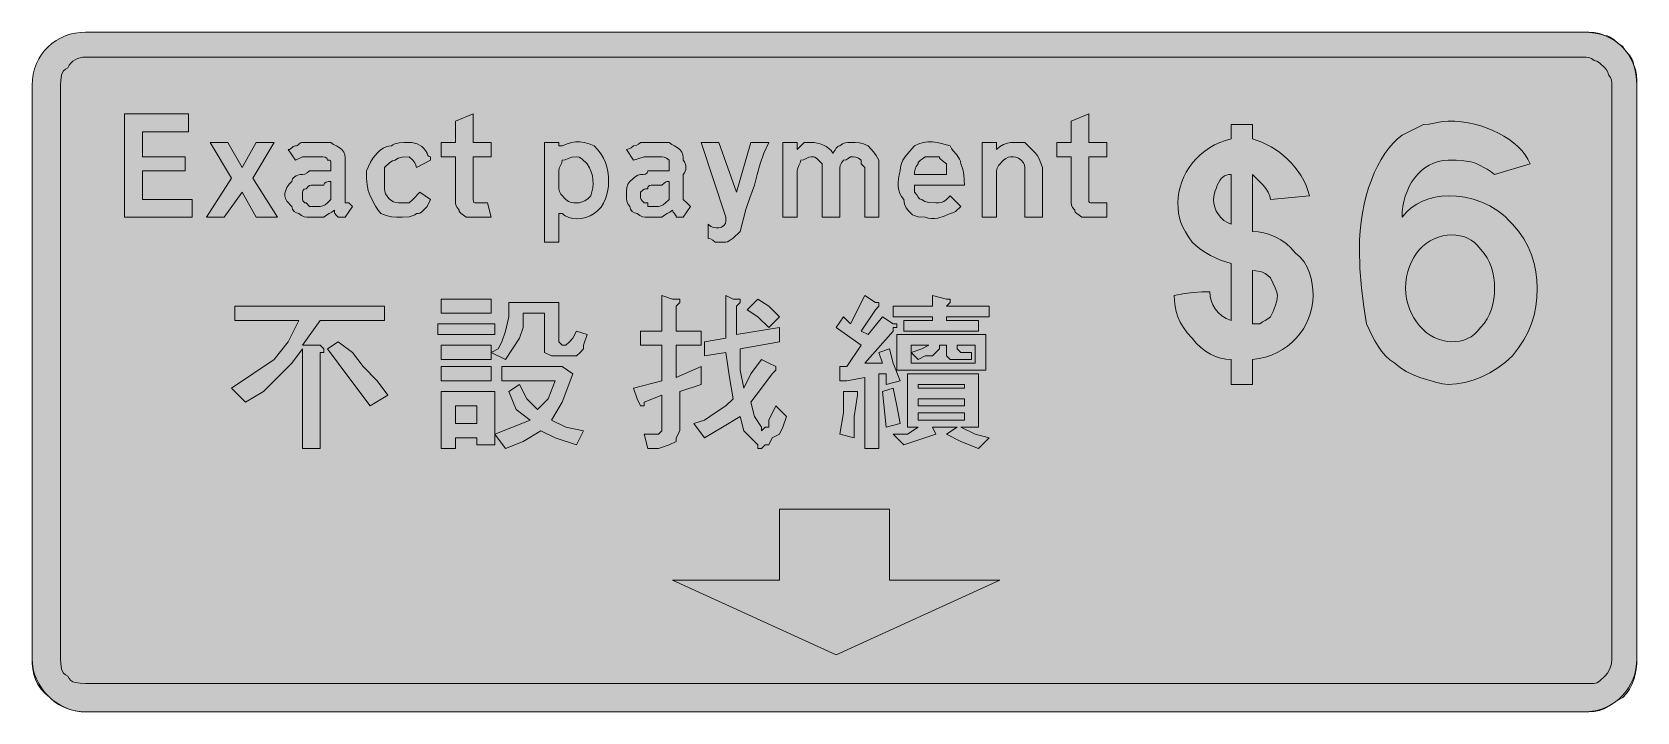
# Model space of a CAD drawing. Header units: metres. Extents: x 12 to 553, y 21 to 250.
import ezdxf

# ---------------------------------------------------------------- set-up
doc = ezdxf.new("R2010")
doc.units = ezdxf.units.M
for name, color, linetype, true_color in [('FILL_BLUE_0000FF', 7, 'Continuous', 0x0000ff), ('FILL_WHITE_FFFFFF', 7, 'Continuous', 0xffffff), ('STROKE_BLUE_0000FF', 7, 'Continuous', 0x0000ff), ('STROKE_WHITE_FFFFFF', 7, 'Continuous', 0xffffff)]:
    doc.layers.add(name, color=color, linetype=linetype, true_color=true_color)

msp = doc.modelspace()

# ---------------------------------------------------------------- hatches: boundary and pattern name
at = {"layer": 'FILL_BLUE_0000FF', "true_color": 0x0000ff}
h = msp.add_hatch(color=7, dxfattribs=at)
h.dxf.hatch_style = 1
h.paths.add_polyline_path([(535.47, 241.92), (536.37, 241.9), (537.27, 241.77), (538.17, 241.41), (539.07, 240.72), (539.97, 240.51), (540.87, 239.97), (542.67, 238.32), (543.27, 237.57), (543.68, 236.8), (543.87, 235.92), (544.56, 235.02), (544.92, 234.12), (545.05, 233.22), (545.07, 232.32), (545.07, 39.12), (544.86, 37.34), (544.32, 35.67), (543.55, 34.23), (542.67, 33.12), (540.87, 31.47), (539.97, 30.93), (539.07, 30.72), (535.47, 30.72), (30.27, 30.72), (28.49, 30.76), (26.82, 31.02), (26.06, 31.31), (25.38, 31.73), (24.77, 32.33), (24.27, 33.12), (23.48, 33.62), (22.88, 34.23), (22.46, 34.91), (22.17, 35.67), (21.91, 37.34), (21.87, 39.12), (21.87, 232.32), (21.91, 234.1), (22.17, 235.77), (22.46, 236.53), (22.88, 237.21), (23.48, 237.82), (24.27, 238.32), (24.77, 239.16), (25.38, 239.89), (26.06, 240.51), (26.82, 241.02), (27.63, 241.41), (28.49, 241.69), (29.37, 241.86), (30.27, 241.92), (535.47, 241.92)])
at = {"layer": 'FILL_WHITE_FFFFFF', "true_color": 0xffffff}
h = msp.add_hatch(color=7, dxfattribs=at)
h.dxf.hatch_style = 1
h.paths.add_polyline_path([(535.47, 250.32), (537.27, 250.3), (539.07, 250.17), (540.87, 249.81), (542.67, 249.12), (543.52, 249.01), (544.28, 248.73), (545.67, 247.77), (547.06, 246.59), (547.82, 246.02), (548.67, 245.52), (549.17, 244.67), (549.74, 243.91), (550.92, 242.52), (551.88, 241.13), (552.16, 240.37), (552.27, 239.52), (552.96, 237.72), (553.32, 235.92), (553.45, 234.12), (553.47, 232.32), (553.47, 39.12), (553.41, 37.32), (553.23, 35.54), (552.9, 33.78), (552.42, 32.07), (551.77, 30.41), (550.94, 28.83), (549.91, 27.32), (548.67, 25.92), (547.06, 25.02), (545.67, 24.12), (544.28, 23.22), (542.67, 22.32), (540.87, 21.63), (539.07, 21.27), (537.27, 21.14), (535.47, 21.12), (30.27, 21.12), (28.87, 21.18), (27.38, 21.36), (25.84, 21.69), (24.27, 22.17), (22.7, 22.82), (21.16, 23.65), (19.67, 24.68), (18.27, 25.92), (16.63, 27.32), (15.31, 28.83), (14.26, 30.41), (13.47, 32.07), (12.9, 33.78), (12.53, 35.54), (12.33, 37.32), (12.27, 39.12), (12.27, 232.32), (12.37, 234.3), (12.65, 236.19), (13.11, 237.99), (13.73, 239.69), (14.51, 241.28), (15.43, 242.76), (16.49, 244.13), (17.67, 245.37), (18.96, 246.49), (20.36, 247.47), (21.84, 248.32), (23.41, 249.03), (25.04, 249.58), (26.74, 249.99), (28.49, 250.24), (30.27, 250.32), (535.47, 250.32)])
h = msp.add_hatch(color=7, dxfattribs=at)
h.dxf.hatch_style = 1
h.paths.add_polyline_path([(43.47, 222.72), (65.07, 222.72), (65.07, 216.72), (49.47, 216.72), (49.47, 208.32), (63.87, 208.32), (63.87, 203.52), (49.47, 203.52), (49.47, 193.92), (66.27, 193.92), (66.27, 187.92), (43.47, 187.92), (43.47, 222.72)])
h = msp.add_hatch(color=7, dxfattribs=at)
h.dxf.hatch_style = 1
h.paths.add_polyline_path([(161.09, 193.23), (161.22, 192.87), (161.58, 192.74), (162.27, 192.72), (164.67, 192.72), (165.87, 192.72), (167.07, 187.92), (158.67, 187.92), (157.79, 188.63), (157.02, 189.12), (156.48, 189.61), (156.32, 189.92), (156.27, 190.32), (155.58, 191.2), (155.22, 191.97), (155.07, 192.72), (155.07, 208.32), (150.27, 208.32), (150.27, 213.12), (155.07, 213.12), (155.07, 220.32), (161.07, 222.72), (161.07, 213.12), (167.07, 213.12), (167.07, 208.32), (161.07, 208.32), (161.07, 193.92), (161.09, 193.23)])
h = msp.add_hatch(color=7, dxfattribs=at)
h.dxf.hatch_style = 1
h.paths.add_polyline_path([(368.69, 193.23), (368.82, 192.87), (369.18, 192.74), (369.87, 192.72), (372.27, 192.72), (374.67, 192.72), (374.67, 187.92), (366.27, 187.92), (365.39, 188.63), (364.62, 189.12), (364.08, 189.61), (363.92, 189.92), (363.87, 190.32), (363.18, 191.2), (362.82, 191.97), (362.67, 192.72), (362.67, 208.32), (357.87, 208.32), (357.87, 213.12), (362.67, 213.12), (362.67, 220.32), (368.67, 222.72), (368.67, 213.12), (374.67, 213.12), (374.67, 208.32), (368.67, 208.32), (368.67, 193.92), (368.69, 193.23)])
h = msp.add_hatch(color=7, dxfattribs=at)
h.dxf.hatch_style = 1
h.paths.add_polyline_path([(410.48, 158.42), (411.27, 157.02), (412.28, 155.74), (413.52, 154.62), (414.98, 153.73), (416.67, 153.12), (416.67, 172.32), (414.87, 172.83), (413.09, 173.44), (411.33, 174.18), (409.62, 175.02), (407.96, 175.98), (406.38, 177.04), (404.87, 178.23), (403.47, 179.52), (402.23, 181.27), (401.2, 182.93), (400.37, 184.54), (399.72, 186.12), (399.24, 187.7), (398.91, 189.31), (398.73, 190.97), (398.67, 192.72), (398.75, 194.52), (399, 196.31), (399.41, 198.07), (399.96, 199.81), (400.67, 201.5), (401.52, 203.14), (402.5, 204.72), (403.62, 206.22), (404.86, 207.64), (406.23, 208.96), (407.71, 210.18), (409.3, 211.28), (411, 212.26), (412.8, 213.1), (414.69, 213.79), (416.67, 214.32), (416.67, 219.12), (423.87, 219.12), (423.87, 214.32), (425.44, 213.81), (427.01, 213.2), (428.56, 212.48), (430.08, 211.66), (431.56, 210.74), (433, 209.72), (434.39, 208.61), (435.72, 207.42), (436.98, 206.14), (438.16, 204.78), (439.25, 203.34), (440.24, 201.83), (441.13, 200.25), (441.9, 198.6), (442.55, 196.89), (443.07, 195.12), (429.87, 193.92), (429.66, 195.01), (429.12, 196.32), (428.35, 197.63), (427.47, 198.72), (423.87, 202.32), (423.87, 183.12), (425.72, 183.01), (427.64, 182.67), (429.59, 182.11), (431.52, 181.32), (433.4, 180.31), (435.18, 179.07), (436.81, 177.61), (438.27, 175.92), (439.91, 174.46), (441.23, 172.83), (442.28, 171.05), (443.07, 169.17), (443.64, 167.24), (444.01, 165.29), (444.21, 163.37), (444.27, 161.52), (444.17, 159.51), (443.89, 157.54), (443.42, 155.62), (442.77, 153.76), (441.96, 151.97), (440.98, 150.26), (439.85, 148.64), (438.57, 147.12), (437.15, 145.72), (435.6, 144.43), (433.92, 143.29), (432.12, 142.28), (430.21, 141.43), (428.19, 140.75), (426.08, 140.24), (423.87, 139.92), (423.87, 131.52), (416.67, 131.52), (416.67, 139.92), (414.87, 140.03), (413.09, 140.37), (411.33, 140.93), (409.62, 141.72), (407.96, 142.73), (406.38, 143.97), (404.87, 145.43), (403.47, 147.12), (401.83, 148.92), (400.51, 150.72), (399.46, 152.52), (398.67, 154.32), (398.1, 156.12), (397.73, 157.92), (397.53, 159.72), (397.47, 161.52), (400.86, 162.21), (403.92, 162.57), (406.75, 162.7), (409.47, 162.72), (409.58, 161.32), (409.92, 159.87), (410.48, 158.42)])
h.paths.add_polyline_path([(415.08, 202.09), (414.41, 201.81), (413.82, 201.42), (413.28, 200.91), (412.79, 200.29), (411.87, 198.72), (411.68, 197.8), (411.27, 196.77), (410.86, 195.51), (410.67, 193.92), (410.78, 192.57), (411.1, 191.26), (411.62, 190), (412.32, 188.82), (413.19, 187.76), (414.21, 186.83), (415.38, 186.08), (416.67, 185.52), (416.67, 202.32), (415.82, 202.26), (415.08, 202.09)], flags=16)
h.paths.add_polyline_path([(426.27, 151.92), (427.17, 152.63), (428.07, 153.12), (428.97, 153.61), (429.87, 154.32), (430.75, 156.12), (431.52, 157.92), (432.06, 159.72), (432.27, 161.52), (432.06, 162.63), (431.52, 164.07), (429.87, 167.52), (428.97, 168.31), (428.09, 168.91), (427.23, 169.33), (426.42, 169.62), (424.98, 169.88), (423.87, 169.92), (423.87, 151.92), (426.27, 151.92)], flags=16)
h = msp.add_hatch(color=7, dxfattribs=at)
h.dxf.hatch_style = 1
h.paths.add_polyline_path([(485.52, 132.27), (480.27, 133.92), (477.78, 134.84), (475.62, 135.87), (473.69, 137.13), (471.87, 138.72), (470.18, 139.78), (468.68, 141.12), (467.36, 142.69), (466.17, 144.42), (465.1, 146.27), (464.11, 148.17), (462.27, 151.92), (461.39, 157.71), (460.62, 164.07), (460.08, 170.65), (459.87, 177.12), (459.94, 180.25), (460.14, 183.35), (460.48, 186.39), (460.94, 189.36), (461.52, 192.26), (462.21, 195.07), (463.01, 197.78), (463.92, 200.37), (464.92, 202.84), (466.02, 205.16), (467.21, 207.34), (468.48, 209.35), (469.82, 211.19), (471.24, 212.84), (472.72, 214.28), (474.27, 215.52), (481.47, 219.12), (483.46, 219.31), (485.67, 219.72), (487.88, 220.13), (489.87, 220.32), (492.12, 220.25), (494.35, 220.05), (496.56, 219.71), (498.74, 219.25), (500.86, 218.67), (502.93, 217.98), (504.92, 217.18), (506.82, 216.27), (508.62, 215.27), (510.32, 214.17), (511.89, 212.98), (513.33, 211.71), (514.61, 210.37), (515.74, 208.95), (516.7, 207.47), (517.47, 205.92), (505.47, 202.32), (504.36, 203.22), (502.92, 204.12), (499.47, 205.92), (498.52, 206.32), (497.46, 206.61), (495.12, 206.97), (492.55, 207.1), (489.87, 207.12), (488.11, 207.01), (486.44, 206.69), (484.87, 206.17), (483.38, 205.47), (482, 204.6), (480.72, 203.58), (479.54, 202.41), (478.47, 201.12), (477.51, 199.72), (476.67, 198.21), (475.95, 196.63), (475.36, 194.97), (474.89, 193.26), (474.55, 191.5), (474.34, 189.72), (474.27, 187.92), (475.73, 189.61), (477.38, 191.07), (479.21, 192.31), (481.17, 193.32), (483.25, 194.11), (485.41, 194.67), (487.62, 195.01), (489.87, 195.12), (492.62, 195), (495.44, 194.63), (498.29, 193.98), (501.12, 193.02), (503.9, 191.72), (506.58, 190.06), (507.87, 189.08), (509.11, 188), (510.32, 186.81), (511.47, 185.52), (513.55, 183.16), (515.31, 180.63), (516.76, 177.95), (517.92, 175.17), (518.79, 172.34), (519.4, 169.49), (519.76, 166.67), (519.87, 163.92), (519.76, 160.82), (519.4, 157.83), (518.79, 154.91), (517.92, 152.07), (516.76, 149.28), (515.31, 146.54), (513.55, 143.82), (511.47, 141.12), (509.11, 138.98), (506.58, 137.09), (503.9, 135.45), (501.12, 134.07), (498.29, 132.98), (495.44, 132.18), (492.62, 131.69), (489.87, 131.52), (487.86, 131.73), (485.52, 132.27)])
h.paths.add_polyline_path([(505.23, 167.5), (504.9, 169.26), (504.42, 170.97), (503.77, 172.63), (502.94, 174.21), (501.91, 175.72), (500.67, 177.12), (499.72, 178.36), (498.66, 179.39), (497.53, 180.22), (496.32, 180.87), (495.06, 181.35), (493.75, 181.68), (492.42, 181.86), (491.07, 181.92), (489.51, 181.84), (487.99, 181.59), (486.51, 181.18), (485.09, 180.63), (483.73, 179.92), (482.44, 179.07), (481.24, 178.09), (480.12, 176.97), (479.1, 175.73), (478.19, 174.36), (477.4, 172.88), (476.73, 171.29), (476.19, 169.59), (475.8, 167.79), (475.55, 165.9), (475.47, 163.92), (475.55, 162.14), (475.8, 160.39), (476.19, 158.69), (476.73, 157.06), (477.4, 155.49), (478.19, 154.01), (479.1, 152.61), (480.12, 151.32), (481.24, 150.14), (482.44, 149.08), (483.73, 148.16), (485.09, 147.38), (486.51, 146.76), (487.99, 146.3), (489.51, 146.02), (491.07, 145.92), (492.42, 145.98), (493.75, 146.16), (495.06, 146.49), (496.32, 146.97), (497.53, 147.62), (498.66, 148.45), (499.72, 149.48), (500.67, 150.72), (501.91, 152.12), (502.94, 153.63), (503.77, 155.21), (504.42, 156.87), (504.9, 158.58), (505.23, 160.34), (505.41, 162.12), (505.47, 163.92), (505.41, 165.72), (505.23, 167.5)], flags=16)
h = msp.add_hatch(color=7, dxfattribs=at)
h.dxf.hatch_style = 1
h.paths.add_polyline_path([(83.07, 196.32), (77.07, 187.92), (71.07, 187.92), (79.47, 201.12), (72.27, 213.12), (78.27, 213.12), (83.07, 204.72), (87.87, 213.12), (93.87, 213.12), (86.67, 201.12), (95.07, 187.92), (87.87, 187.92), (83.07, 196.32)])
h = msp.add_hatch(color=7, dxfattribs=at)
h.dxf.hatch_style = 1
h.paths.add_polyline_path([(99.38, 210.91), (99.87, 211.32), (100.36, 211.73), (100.67, 211.87), (101.07, 211.92), (101.47, 211.97), (101.78, 212.11), (102.27, 212.52), (102.76, 212.93), (103.07, 213.07), (103.47, 213.12), (107.07, 213.12), (113.07, 213.12), (113.97, 212.41), (114.87, 211.92), (115.77, 211.43), (116.67, 210.72), (117.36, 209.82), (117.72, 208.92), (117.85, 208.02), (117.87, 207.12), (117.87, 202.32), (117.87, 193.92), (117.87, 192.72), (119.07, 192.72), (120.27, 191.52), (117.87, 187.92), (116.67, 187.92), (115.47, 187.92), (114.78, 188.63), (114.42, 189.12), (114.29, 189.61), (114.27, 190.32), (113.37, 189.61), (112.47, 189.12), (111.57, 188.63), (110.67, 187.92), (105.87, 187.92), (104.97, 187.94), (104.07, 188.07), (103.17, 188.43), (102.27, 189.12), (101.39, 189.33), (100.62, 189.87), (100.08, 190.64), (99.87, 191.52), (98.22, 193.32), (97.68, 194.22), (97.47, 195.12), (97.52, 195.97), (97.68, 196.71), (98.22, 197.97), (98.99, 199), (99.87, 199.92), (99.93, 200.37), (100.1, 200.8), (100.38, 201.21), (100.77, 201.57), (101.28, 201.88), (101.9, 202.11), (102.63, 202.27), (103.47, 202.32), (104.22, 202.47), (104.99, 202.83), (105.87, 203.52), (109.47, 203.52), (113.07, 203.52), (113.07, 204.72), (113.07, 205.92), (113.05, 206.61), (112.92, 206.97), (112.56, 207.1), (111.87, 207.12), (111.82, 207.52), (111.66, 207.81), (111.12, 208.17), (110.35, 208.3), (109.47, 208.32), (107.07, 208.32), (103.47, 208.32), (101.07, 207.12), (98.67, 210.72), (99.07, 210.77), (99.38, 210.91)])
h.paths.add_polyline_path([(110.35, 191.71), (111.12, 192.12), (111.87, 192.72), (113.07, 193.92), (113.07, 195.12), (113.07, 199.92), (112.19, 199.9), (111.42, 199.77), (110.88, 199.41), (110.72, 199.12), (110.67, 198.72), (107.07, 198.72), (106.36, 198.7), (105.87, 198.57), (105.38, 198.21), (104.67, 197.52), (104.07, 197.37), (103.66, 197.01), (103.52, 196.72), (103.47, 196.32), (103.47, 195.12), (103.49, 194.24), (103.62, 193.47), (103.98, 192.93), (104.27, 192.77), (104.67, 192.72), (105.87, 191.52), (109.47, 191.52), (110.35, 191.71)], flags=16)
h = msp.add_hatch(color=7, dxfattribs=at)
h.dxf.hatch_style = 1
h.paths.add_polyline_path([(139.47, 192.72), (140.67, 193.92), (143.07, 196.32), (146.67, 193.92), (145.47, 191.52), (144.27, 190.32), (143.56, 189.63), (143.07, 189.27), (142.58, 189.14), (141.87, 189.12), (141.37, 188.72), (140.78, 188.43), (139.47, 188.07), (137.07, 187.92), (135.27, 187.94), (133.47, 188.07), (131.67, 188.43), (129.87, 189.12), (128.97, 190.23), (128.07, 191.67), (126.27, 195.12), (125.58, 196.94), (125.22, 198.87), (125.09, 201.03), (125.07, 203.52), (126.42, 206.52), (127.26, 207.91), (128.67, 209.52), (129.59, 210.4), (130.62, 211.17), (131.88, 211.71), (132.62, 211.87), (133.47, 211.92), (133.97, 212.32), (134.58, 212.61), (136.02, 212.97), (137.69, 213.1), (139.47, 213.12), (140.37, 213.06), (141.25, 212.89), (142.11, 212.61), (142.92, 212.22), (143.68, 211.71), (144.36, 211.09), (144.97, 210.36), (145.47, 209.52), (145.62, 208.92), (145.98, 208.51), (146.27, 208.37), (146.67, 208.32), (146.67, 207.12), (141.87, 204.72), (141.72, 205.47), (141.36, 206.24), (140.67, 207.12), (139.47, 208.32), (137.07, 208.17), (135.76, 207.81), (135.17, 207.52), (134.67, 207.12), (133.77, 206.91), (132.87, 206.37), (131.07, 204.72), (131.07, 197.52), (131.18, 196.62), (131.48, 195.76), (131.96, 194.95), (132.57, 194.22), (133.3, 193.61), (134.11, 193.13), (134.97, 192.83), (135.87, 192.72), (139.47, 192.72)])
h = msp.add_hatch(color=7, dxfattribs=at)
h.dxf.hatch_style = 1
h.paths.add_polyline_path([(194.28, 213.08), (195.57, 213.27), (196.98, 213.29), (198.5, 213.1), (200.13, 212.66), (201.87, 211.92), (203.11, 210.57), (204.14, 209.2), (204.97, 207.81), (205.62, 206.37), (206.1, 204.88), (206.43, 203.31), (206.61, 201.67), (206.67, 199.92), (206.61, 198.52), (206.43, 197.05), (206.1, 195.55), (205.62, 194.07), (204.97, 192.64), (204.14, 191.31), (203.11, 190.13), (201.87, 189.12), (200.47, 188.33), (199, 187.77), (197.5, 187.43), (196.02, 187.32), (194.59, 187.43), (193.26, 187.77), (192.08, 188.33), (191.07, 189.12), (189.87, 189.12), (189.87, 187.92), (189.87, 179.52), (185.07, 179.52), (185.07, 213.12), (189.87, 213.12), (189.87, 211.92), (191.07, 211.92), (193.1, 212.76), (194.28, 213.08)])
h.paths.add_polyline_path([(190.47, 205.32), (190.06, 204.42), (189.87, 203.52), (189.87, 202.32), (189.87, 198.72), (189.87, 197.52), (190.08, 196.62), (190.62, 195.72), (192.27, 193.92), (193.17, 193.23), (194.07, 192.87), (194.97, 192.74), (195.87, 192.72), (196.72, 192.77), (197.46, 192.93), (198.72, 193.47), (199.75, 194.24), (200.67, 195.12), (201.06, 196.47), (201.33, 197.82), (201.45, 199.17), (201.42, 200.52), (201.22, 201.87), (200.84, 203.22), (200.26, 204.57), (199.47, 205.92), (197.67, 207.57), (196.77, 208.11), (195.87, 208.32), (194.28, 208.13), (193.02, 207.72), (191.99, 207.31), (191.07, 207.12), (190.88, 206.22), (190.47, 205.32)], flags=16)
h = msp.add_hatch(color=7, dxfattribs=at)
h.dxf.hatch_style = 1
h.paths.add_polyline_path([(214.32, 211.32), (215.07, 211.92), (215.95, 212.11), (216.72, 212.52), (217.47, 213.12), (222.27, 213.12), (227.07, 213.12), (227.97, 212.41), (228.87, 211.92), (229.77, 211.43), (230.67, 210.72), (231.36, 209.82), (231.72, 208.92), (231.85, 208.02), (231.87, 207.12), (232.26, 206.62), (232.55, 206.03), (232.71, 205.39), (232.77, 204.72), (232.71, 204.05), (232.55, 203.41), (232.26, 202.82), (231.87, 202.32), (231.87, 193.92), (233.07, 192.72), (234.27, 191.52), (231.87, 187.92), (229.47, 187.92), (229.42, 188.32), (229.28, 188.63), (228.87, 189.12), (228.46, 189.61), (228.32, 189.92), (228.27, 190.32), (227.37, 189.61), (226.47, 189.12), (225.57, 188.63), (224.67, 187.92), (219.87, 187.92), (218.97, 187.94), (218.07, 188.07), (217.17, 188.43), (216.27, 189.12), (215.39, 189.33), (214.62, 189.87), (214.08, 190.64), (213.87, 191.52), (213.18, 192.42), (212.82, 193.32), (212.69, 194.22), (212.67, 195.12), (212.69, 196.71), (212.82, 197.97), (213.18, 199), (213.87, 199.92), (215.67, 201.57), (216.57, 202.11), (217.47, 202.32), (218.35, 202.34), (219.12, 202.47), (219.66, 202.83), (219.82, 203.12), (219.87, 203.52), (223.47, 203.52), (227.07, 203.52), (227.07, 204.72), (227.07, 205.92), (227.07, 207.12), (226.19, 207.81), (225.42, 208.17), (224.67, 208.32), (221.07, 208.32), (218.67, 208.32), (215.07, 207.12), (212.67, 210.72), (213.55, 210.91), (214.32, 211.32)])
h.paths.add_polyline_path([(224.35, 191.71), (225.12, 192.12), (225.87, 192.72), (227.07, 193.92), (227.07, 195.12), (227.07, 199.92), (226.36, 199.9), (225.87, 199.77), (225.38, 199.41), (224.67, 198.72), (221.07, 198.72), (220.47, 198.57), (220.06, 198.21), (219.92, 197.92), (219.87, 197.52), (219.16, 197.5), (218.67, 197.37), (218.18, 197.01), (217.47, 196.32), (217.47, 195.12), (217.49, 194.41), (217.62, 193.92), (217.98, 193.43), (218.67, 192.72), (219.87, 192.72), (219.87, 191.52), (223.47, 191.52), (224.35, 191.71)], flags=16)
h = msp.add_hatch(color=7, dxfattribs=at)
h.dxf.hatch_style = 1
h.paths.add_polyline_path([(246.27, 187.92), (237.87, 213.12), (243.87, 213.12), (249.87, 196.32), (254.67, 213.12), (260.67, 213.12), (259.08, 209.52), (257.82, 205.92), (256.79, 202.32), (255.87, 198.72), (254.28, 194.43), (253.02, 190.47), (251.07, 183.12), (248.67, 180.87), (247.36, 179.91), (246.77, 179.63), (246.27, 179.52), (242.67, 179.52), (241.79, 180.21), (241.02, 180.57), (240.27, 180.72), (240.27, 185.52), (241.17, 184.83), (242.07, 184.47), (242.97, 184.34), (243.87, 184.32), (244.75, 184.53), (245.52, 185.07), (246.06, 185.84), (246.27, 186.72), (246.27, 187.92)])
h = msp.add_hatch(color=7, dxfattribs=at)
h.dxf.hatch_style = 1
h.paths.add_polyline_path([(270.27, 210.72), (272.67, 213.12), (275.07, 213.12), (276.02, 213.06), (277.04, 212.89), (278.09, 212.61), (279.12, 212.22), (280.1, 211.71), (280.98, 211.09), (281.71, 210.36), (282.27, 209.52), (282.98, 210.4), (283.47, 211.17), (283.96, 211.71), (284.27, 211.87), (284.67, 211.92), (285.57, 212.61), (286.47, 212.97), (287.37, 213.1), (288.27, 213.12), (289.88, 213.1), (291.27, 212.97), (292.66, 212.61), (294.27, 211.92), (296.07, 209.97), (296.97, 208.71), (297.87, 207.12), (297.87, 205.92), (297.87, 187.92), (293.07, 187.92), (293.07, 204.72), (291.87, 205.92), (291.87, 207.12), (290.97, 207.81), (290.07, 208.17), (289.17, 208.3), (288.27, 208.32), (287.52, 207.72), (286.75, 207.31), (285.87, 207.12), (285.18, 206.22), (284.82, 205.32), (284.69, 204.42), (284.67, 203.52), (284.67, 187.92), (278.67, 187.92), (278.67, 204.72), (278.67, 205.92), (277.47, 207.12), (276.76, 207.81), (276.27, 208.17), (275.78, 208.3), (275.07, 208.32), (274.17, 208.13), (273.27, 207.72), (272.37, 207.31), (271.47, 207.12), (271.28, 206.22), (270.87, 205.32), (270.46, 204.42), (270.27, 203.52), (270.27, 187.92), (265.47, 187.92), (265.47, 213.12), (270.27, 213.12), (270.27, 210.72)])
h = msp.add_hatch(color=7, dxfattribs=at)
h.dxf.hatch_style = 1
h.paths.add_polyline_path([(309.76, 188.43), (309.17, 188.72), (308.67, 189.12), (307.79, 190.04), (307.02, 191.07), (306.48, 192.33), (306.32, 193.07), (306.27, 193.92), (305.48, 194.87), (304.9, 195.93), (304.52, 197.06), (304.32, 198.27), (304.29, 199.53), (304.41, 200.84), (304.68, 202.17), (305.07, 203.52), (305.18, 204.82), (305.48, 206.01), (305.96, 207.13), (306.57, 208.17), (308.11, 210.1), (309.87, 211.92), (311.27, 212.66), (312.76, 213.1), (314.3, 213.29), (315.87, 213.27), (317.44, 213.08), (318.98, 212.76), (321.87, 211.92), (322.37, 211.07), (322.94, 210.31), (324.12, 208.92), (325.08, 207.53), (325.36, 206.77), (325.47, 205.92), (326.16, 204.12), (326.52, 202.32), (326.65, 200.52), (326.67, 198.72), (309.87, 198.72), (309.87, 196.32), (310.58, 195.44), (311.07, 194.67), (311.56, 194.13), (311.87, 193.97), (312.27, 193.92), (312.77, 193.52), (313.36, 193.23), (314.67, 192.87), (317.07, 192.72), (317.97, 192.74), (318.87, 192.87), (319.77, 193.23), (320.67, 193.92), (321.87, 195.12), (325.47, 191.52), (323.67, 189.87), (322.77, 189.33), (321.87, 189.12), (319.88, 188.26), (317.67, 187.62), (316.55, 187.46), (315.46, 187.43), (314.42, 187.58), (313.47, 187.92), (311.07, 188.07), (309.76, 188.43)])
h.paths.add_polyline_path([(320.67, 205.92), (319.79, 206.63), (319.02, 207.12), (318.48, 207.61), (318.32, 207.92), (318.27, 208.32), (313.47, 208.32), (312.59, 207.61), (311.82, 207.12), (311.28, 206.63), (311.12, 206.32), (311.07, 205.92), (310.38, 205.02), (310.02, 204.12), (309.89, 203.22), (309.87, 202.32), (320.67, 202.32), (320.67, 205.92)], flags=16)
h = msp.add_hatch(color=7, dxfattribs=at)
h.dxf.hatch_style = 1
h.paths.add_polyline_path([(341.39, 208.13), (340.62, 207.72), (339.87, 207.12), (338.22, 205.32), (337.68, 204.42), (337.47, 203.52), (337.47, 187.92), (332.67, 187.92), (332.67, 213.12), (337.47, 213.12), (337.47, 210.72), (338.56, 211.6), (339.87, 212.37), (341.18, 212.91), (342.27, 213.12), (347.07, 213.12), (350.67, 209.52), (351.38, 208.6), (351.87, 207.57), (353.07, 204.72), (353.07, 187.92), (347.07, 187.92), (347.07, 204.72), (346.92, 205.47), (346.56, 206.24), (345.87, 207.12), (344.97, 207.81), (344.07, 208.17), (343.17, 208.3), (342.27, 208.32), (341.39, 208.13)])
h = msp.add_hatch(color=7, dxfattribs=at)
h.dxf.hatch_style = 1
h.paths.add_polyline_path([(131.07, 157.92), (131.07, 153.12), (109.47, 153.12), (103.47, 144.72), (108.27, 144.72), (109.47, 144.72), (110.67, 143.52), (110.67, 142.32), (109.47, 142.32), (109.47, 109.92), (103.47, 109.92), (103.47, 143.52), (99.87, 138.72), (95.07, 133.92), (90.27, 129.12), (84.27, 125.52), (79.47, 130.32), (86.67, 135.12), (93.87, 139.92), (98.67, 145.92), (102.27, 153.12), (80.67, 153.12), (80.67, 157.92), (131.07, 157.92)])
h = msp.add_hatch(color=7, dxfattribs=at)
h.dxf.hatch_style = 1
h.paths.add_polyline_path([(167.07, 160.32), (167.07, 155.52), (150.27, 155.52), (150.27, 160.32), (167.07, 160.32)])
h = msp.add_hatch(color=7, dxfattribs=at)
h.dxf.hatch_style = 1
h.paths.add_polyline_path([(189.87, 159.12), (189.87, 147.12), (189.87, 145.92), (191.07, 144.72), (192.27, 144.72), (193.47, 145.92), (194.67, 147.12), (195.87, 149.52), (199.47, 148.32), (198.27, 144.72), (198.27, 143.52), (197.07, 142.32), (195.87, 141.12), (194.67, 141.12), (188.67, 141.12), (187.47, 141.12), (185.07, 142.32), (185.07, 143.52), (185.07, 145.92), (185.07, 155.52), (177.87, 155.52), (177.87, 150.72), (176.67, 147.12), (174.27, 143.52), (171.87, 139.92), (167.07, 142.32), (169.47, 143.52), (170.67, 145.92), (171.87, 149.52), (173.07, 154.32), (173.07, 159.12), (189.87, 159.12)])
h = msp.add_hatch(color=7, dxfattribs=at)
h.dxf.hatch_style = 1
h.paths.add_polyline_path([(224.67, 149.52), (224.67, 161.52), (228.27, 160.32), (230.67, 160.32), (230.67, 159.12), (229.47, 157.92), (229.47, 149.52), (237.87, 149.52), (237.87, 144.72), (229.47, 144.72), (229.47, 133.92), (237.87, 137.52), (237.87, 131.52), (230.67, 129.12), (230.67, 115.92), (229.47, 113.52), (229.47, 112.32), (227.07, 111.12), (223.47, 109.92), (219.87, 109.92), (218.67, 114.72), (222.27, 114.72), (223.47, 114.72), (224.67, 115.92), (224.67, 117.12), (224.67, 118.32), (224.67, 127.92), (218.67, 125.52), (218.67, 124.32), (217.47, 124.32), (216.27, 126.72), (215.07, 130.32), (224.67, 132.72), (224.67, 144.72), (217.47, 144.72), (217.47, 149.52), (224.67, 149.52)])
h = msp.add_hatch(color=7, dxfattribs=at)
h.dxf.hatch_style = 1
h.paths.add_polyline_path([(246.27, 147.12), (246.27, 161.52), (248.67, 160.32), (251.07, 160.32), (251.07, 159.12), (249.87, 157.92), (249.87, 148.32), (264.27, 150.72), (264.27, 145.92), (251.07, 143.52), (251.07, 136.32), (252.27, 130.32), (254.67, 135.12), (258.27, 139.92), (260.67, 138.72), (263.07, 137.52), (263.07, 136.32), (261.87, 135.12), (258.27, 130.32), (254.67, 125.52), (255.87, 120.72), (258.27, 117.12), (258.27, 115.92), (259.47, 117.12), (260.67, 117.12), (260.67, 119.52), (263.07, 124.32), (266.67, 120.72), (265.47, 117.12), (264.27, 114.72), (261.87, 113.52), (260.67, 111.12), (259.47, 111.12), (258.27, 109.92), (257.07, 109.92), (257.07, 111.12), (255.87, 112.32), (252.27, 115.92), (251.07, 120.72), (245.07, 117.12), (239.07, 113.52), (235.47, 118.32), (239.07, 119.52), (242.67, 121.92), (246.27, 124.32), (248.67, 126.72), (247.47, 133.92), (246.27, 142.32), (239.07, 141.12), (239.07, 145.92), (246.27, 147.12)])
h = msp.add_hatch(color=7, dxfattribs=at)
h.dxf.hatch_style = 1
h.paths.add_polyline_path([(257.07, 154.32), (253.47, 156.72), (257.07, 160.32), (260.67, 157.92), (264.27, 154.32), (260.67, 150.72), (257.07, 154.32)])
h = msp.add_hatch(color=7, dxfattribs=at)
h.dxf.hatch_style = 1
h.paths.add_polyline_path([(288.27, 151.92), (293.07, 161.52), (296.67, 159.12), (297.87, 159.12), (297.87, 157.92), (296.67, 156.72), (291.87, 149.52), (294.27, 148.32), (299.07, 154.32), (302.67, 151.92), (303.87, 151.92), (303.87, 150.72), (302.67, 150.72), (302.67, 149.52), (293.07, 138.72), (299.07, 138.72), (297.87, 142.32), (301.47, 143.52), (302.67, 138.72), (305.07, 132.72), (300.27, 131.52), (300.27, 135.12), (297.87, 135.12), (297.87, 109.92), (293.07, 109.92), (293.07, 133.92), (287.07, 132.72), (285.87, 132.72), (284.67, 132.72), (284.67, 137.52), (287.07, 137.52), (291.87, 144.72), (283.47, 150.72), (285.87, 154.32), (288.27, 151.92)])
h = msp.add_hatch(color=7, dxfattribs=at)
h.dxf.hatch_style = 1
h.paths.add_polyline_path([(315.87, 157.92), (315.87, 161.52), (320.67, 160.32), (321.87, 160.32), (321.87, 159.12), (320.67, 157.92), (335.07, 157.92), (335.07, 154.32), (320.67, 154.32), (320.67, 153.12), (331.47, 153.12), (331.47, 149.52), (306.27, 149.52), (306.27, 153.12), (315.87, 153.12), (315.87, 154.32), (302.67, 154.32), (302.67, 157.92), (315.87, 157.92)])
h = msp.add_hatch(color=7, dxfattribs=at)
h.dxf.hatch_style = 1
h.paths.add_polyline_path([(168.27, 151.92), (168.27, 148.32), (149.07, 148.32), (149.07, 151.92), (168.27, 151.92)])
h = msp.add_hatch(color=7, dxfattribs=at)
h.dxf.hatch_style = 1
h.paths.add_polyline_path([(303.87, 136.32), (303.87, 148.32), (333.87, 148.32), (333.87, 136.32), (303.87, 136.32)])
h.paths.add_polyline_path([(308.67, 144.72), (308.67, 142.32), (312.27, 143.52), (314.67, 144.72), (308.67, 144.72)], flags=16)
h.paths.add_polyline_path([(308.67, 138.72), (330.27, 138.72), (330.27, 144.72), (324.27, 144.72), (324.27, 143.52), (325.47, 142.32), (329.07, 142.32), (329.07, 139.92), (323.07, 139.92), (321.87, 139.92), (320.67, 141.12), (320.67, 142.32), (320.67, 144.72), (318.27, 144.72), (318.27, 143.52), (315.87, 141.12), (313.47, 141.12), (311.07, 139.92), (308.67, 142.32), (308.67, 138.72)], flags=16)
h = msp.add_hatch(color=7, dxfattribs=at)
h.dxf.hatch_style = 1
h.paths.add_polyline_path([(119.07, 133.92), (111.87, 143.52), (115.47, 145.92), (120.27, 142.32), (123.87, 137.52), (128.67, 132.72), (132.27, 127.92), (126.27, 124.32), (119.07, 133.92)])
h = msp.add_hatch(color=7, dxfattribs=at)
h.dxf.hatch_style = 1
h.paths.add_polyline_path([(167.07, 144.72), (167.07, 139.92), (150.27, 139.92), (150.27, 144.72), (167.07, 144.72)])
h = msp.add_hatch(color=7, dxfattribs=at)
h.dxf.hatch_style = 1
h.paths.add_polyline_path([(167.07, 137.52), (167.07, 132.72), (150.27, 132.72), (150.27, 137.52), (167.07, 137.52)])
h = msp.add_hatch(color=7, dxfattribs=at)
h.dxf.hatch_style = 1
h.paths.add_polyline_path([(189.87, 137.52), (191.07, 137.52), (194.67, 135.12), (191.07, 125.52), (187.47, 119.52), (192.27, 117.12), (198.27, 115.92), (195.87, 111.12), (188.67, 113.52), (183.87, 115.92), (177.87, 112.32), (171.87, 109.92), (168.27, 114.72), (174.27, 117.12), (180.27, 119.52), (175.47, 123.12), (173.07, 129.12), (176.67, 131.52), (179.07, 126.72), (182.67, 123.12), (186.27, 126.72), (188.67, 132.72), (170.67, 132.72), (170.67, 137.52), (189.87, 137.52)])
h = msp.add_hatch(color=7, dxfattribs=at)
h.dxf.hatch_style = 1
h.paths.add_polyline_path([(303.87, 124.32), (305.07, 118.32), (300.27, 117.12), (299.07, 129.12), (302.67, 130.32), (303.87, 124.32)])
h = msp.add_hatch(color=7, dxfattribs=at)
h.dxf.hatch_style = 1
h.paths.add_polyline_path([(330.27, 114.72), (335.07, 113.52), (331.47, 109.92), (325.47, 112.32), (320.67, 114.72), (324.27, 117.12), (315.87, 117.12), (317.07, 114.72), (306.27, 111.12), (302.67, 114.72), (307.47, 114.72), (311.07, 117.12), (307.47, 117.12), (307.47, 135.12), (331.47, 135.12), (331.47, 117.12), (325.47, 117.12), (330.27, 114.72)])
h.paths.add_polyline_path([(311.07, 130.32), (326.67, 130.32), (326.67, 131.52), (311.07, 131.52), (311.07, 130.32)], flags=16)
h.paths.add_polyline_path([(311.07, 121.92), (311.07, 119.52), (326.67, 119.52), (326.67, 121.92), (311.07, 121.92)], flags=16)
h.paths.add_polyline_path([(326.67, 126.72), (311.07, 126.72), (311.07, 124.32), (326.67, 124.32), (326.67, 126.72)], flags=16)
h = msp.add_hatch(color=7, dxfattribs=at)
h.dxf.hatch_style = 1
h.paths.add_polyline_path([(162.27, 111.12), (162.27, 113.52), (155.07, 113.52), (155.07, 109.92), (150.27, 109.92), (150.27, 129.12), (168.27, 129.12), (168.27, 111.12), (162.27, 111.12)])
h.paths.add_polyline_path([(162.27, 124.32), (155.07, 124.32), (155.07, 118.32), (162.27, 118.32), (162.27, 124.32)], flags=16)
h = msp.add_hatch(color=7, dxfattribs=at)
h.dxf.hatch_style = 1
h.paths.add_polyline_path([(285.87, 121.92), (285.87, 129.12), (290.67, 129.12), (290.67, 127.92), (289.47, 120.72), (289.47, 113.52), (284.67, 114.72), (285.87, 121.92)])
h = msp.add_hatch(color=7, dxfattribs=at)
h.dxf.hatch_style = 1
h.paths.add_polyline_path([(301.47, 89.52), (301.47, 65.52), (338.67, 65.52), (283.47, 40.32), (228.27, 65.52), (264.27, 65.52), (264.27, 89.52), (301.47, 89.52)])

# ---------------------------------------------------------------- linework, layer by layer
at = {"layer": 'FILL_BLUE_0000FF', "lineweight": 0, "true_color": 0x0000ff}
msp.add_lwpolyline([(535.47, 241.92), (536.37, 241.9), (537.27, 241.77), (538.17, 241.41), (539.07, 240.72), (539.97, 240.51), (540.87, 239.97), (542.67, 238.32), (543.27, 237.57), (543.68, 236.8), (543.87, 235.92), (544.56, 235.02), (544.92, 234.12), (545.05, 233.22), (545.07, 232.32), (545.07, 39.12), (544.86, 37.34), (544.32, 35.67), (543.55, 34.23), (542.67, 33.12), (540.87, 31.47), (539.97, 30.93), (539.07, 30.72), (535.47, 30.72), (30.27, 30.72), (28.49, 30.76), (26.82, 31.02), (26.06, 31.31), (25.38, 31.73), (24.77, 32.33), (24.27, 33.12), (23.48, 33.62), (22.88, 34.23), (22.46, 34.91), (22.17, 35.67), (21.91, 37.34), (21.87, 39.12), (21.87, 232.32), (21.91, 234.1), (22.17, 235.77), (22.46, 236.53), (22.88, 237.21), (23.48, 237.82), (24.27, 238.32), (24.77, 239.16), (25.38, 239.89), (26.06, 240.51), (26.82, 241.02), (27.63, 241.41), (28.49, 241.69), (29.37, 241.86), (30.27, 241.92)], close=True, dxfattribs=at)
at = {"layer": 'FILL_WHITE_FFFFFF', "lineweight": 0, "true_color": 0xffffff}
for points in [[(535.47, 250.32), (537.27, 250.3), (539.07, 250.17), (540.87, 249.81), (542.67, 249.12), (543.52, 249.01), (544.28, 248.73), (545.67, 247.77), (547.06, 246.59), (547.82, 246.02), (548.67, 245.52), (549.17, 244.67), (549.74, 243.91), (550.92, 242.52), (551.88, 241.13), (552.16, 240.37), (552.27, 239.52), (552.96, 237.72), (553.32, 235.92), (553.45, 234.12), (553.47, 232.32), (553.47, 39.12), (553.41, 37.32), (553.23, 35.54), (552.9, 33.78), (552.42, 32.07), (551.77, 30.41), (550.94, 28.83), (549.91, 27.32), (548.67, 25.92), (547.06, 25.02), (545.67, 24.12), (544.28, 23.22), (542.67, 22.32), (540.87, 21.63), (539.07, 21.27), (537.27, 21.14), (535.47, 21.12), (30.27, 21.12), (28.87, 21.18), (27.38, 21.36), (25.84, 21.69), (24.27, 22.17), (22.7, 22.82), (21.16, 23.65), (19.67, 24.68), (18.27, 25.92), (16.63, 27.32), (15.31, 28.83), (14.26, 30.41), (13.47, 32.07), (12.9, 33.78), (12.53, 35.54), (12.33, 37.32), (12.27, 39.12), (12.27, 232.32), (12.37, 234.3), (12.65, 236.19), (13.11, 237.99), (13.73, 239.69), (14.51, 241.28), (15.43, 242.76), (16.49, 244.13), (17.67, 245.37), (18.96, 246.49), (20.36, 247.47), (21.84, 248.32), (23.41, 249.03), (25.04, 249.58), (26.74, 249.99), (28.49, 250.24), (30.27, 250.32)], [(43.47, 222.72), (65.07, 222.72), (65.07, 216.72), (49.47, 216.72), (49.47, 208.32), (63.87, 208.32), (63.87, 203.52), (49.47, 203.52), (49.47, 193.92), (66.27, 193.92), (66.27, 187.92), (43.47, 187.92)], [(161.09, 193.23), (161.22, 192.87), (161.58, 192.74), (162.27, 192.72), (164.67, 192.72), (165.87, 192.72), (167.07, 187.92), (158.67, 187.92), (157.79, 188.63), (157.02, 189.12), (156.48, 189.61), (156.32, 189.92), (156.27, 190.32), (155.58, 191.2), (155.22, 191.97), (155.07, 192.72), (155.07, 208.32), (150.27, 208.32), (150.27, 213.12), (155.07, 213.12), (155.07, 220.32), (161.07, 222.72), (161.07, 213.12), (167.07, 213.12), (167.07, 208.32), (161.07, 208.32), (161.07, 193.92)], [(368.69, 193.23), (368.82, 192.87), (369.18, 192.74), (369.87, 192.72), (372.27, 192.72), (374.67, 192.72), (374.67, 187.92), (366.27, 187.92), (365.39, 188.63), (364.62, 189.12), (364.08, 189.61), (363.92, 189.92), (363.87, 190.32), (363.18, 191.2), (362.82, 191.97), (362.67, 192.72), (362.67, 208.32), (357.87, 208.32), (357.87, 213.12), (362.67, 213.12), (362.67, 220.32), (368.67, 222.72), (368.67, 213.12), (374.67, 213.12), (374.67, 208.32), (368.67, 208.32), (368.67, 193.92)], [(410.48, 158.42), (411.27, 157.02), (412.28, 155.74), (413.52, 154.62), (414.98, 153.73), (416.67, 153.12), (416.67, 172.32), (414.87, 172.83), (413.09, 173.44), (411.33, 174.18), (409.62, 175.02), (407.96, 175.98), (406.38, 177.04), (404.87, 178.23), (403.47, 179.52), (402.23, 181.27), (401.2, 182.93), (400.37, 184.54), (399.72, 186.12), (399.24, 187.7), (398.91, 189.31), (398.73, 190.97), (398.67, 192.72), (398.75, 194.52), (399, 196.31), (399.41, 198.07), (399.96, 199.81), (400.67, 201.5), (401.52, 203.14), (402.5, 204.72), (403.62, 206.22), (404.86, 207.64), (406.23, 208.96), (407.71, 210.18), (409.3, 211.28), (411, 212.26), (412.8, 213.1), (414.69, 213.79), (416.67, 214.32), (416.67, 219.12), (423.87, 219.12), (423.87, 214.32), (425.44, 213.81), (427.01, 213.2), (428.56, 212.48), (430.08, 211.66), (431.56, 210.74), (433, 209.72), (434.39, 208.61), (435.72, 207.42), (436.98, 206.14), (438.16, 204.78), (439.25, 203.34), (440.24, 201.83), (441.13, 200.25), (441.9, 198.6), (442.55, 196.89), (443.07, 195.12), (429.87, 193.92), (429.66, 195.01), (429.12, 196.32), (428.35, 197.63), (427.47, 198.72), (423.87, 202.32), (423.87, 183.12), (425.72, 183.01), (427.64, 182.67), (429.59, 182.11), (431.52, 181.32), (433.4, 180.31), (435.18, 179.07), (436.81, 177.61), (438.27, 175.92), (439.91, 174.46), (441.23, 172.83), (442.28, 171.05), (443.07, 169.17), (443.64, 167.24), (444.01, 165.29), (444.21, 163.37), (444.27, 161.52), (444.17, 159.51), (443.89, 157.54), (443.42, 155.62), (442.77, 153.76), (441.96, 151.97), (440.98, 150.26), (439.85, 148.64), (438.57, 147.12), (437.15, 145.72), (435.6, 144.43), (433.92, 143.29), (432.12, 142.28), (430.21, 141.43), (428.19, 140.75), (426.08, 140.24), (423.87, 139.92), (423.87, 131.52), (416.67, 131.52), (416.67, 139.92), (414.87, 140.03), (413.09, 140.37), (411.33, 140.93), (409.62, 141.72), (407.96, 142.73), (406.38, 143.97), (404.87, 145.43), (403.47, 147.12), (401.83, 148.92), (400.51, 150.72), (399.46, 152.52), (398.67, 154.32), (398.1, 156.12), (397.73, 157.92), (397.53, 159.72), (397.47, 161.52), (400.86, 162.21), (403.92, 162.57), (406.75, 162.7), (409.47, 162.72), (409.58, 161.32), (409.92, 159.87)], [(485.52, 132.27), (480.27, 133.92), (477.78, 134.84), (475.62, 135.87), (473.69, 137.13), (471.87, 138.72), (470.18, 139.78), (468.68, 141.12), (467.36, 142.69), (466.17, 144.42), (465.1, 146.27), (464.11, 148.17), (462.27, 151.92), (461.39, 157.71), (460.62, 164.07), (460.08, 170.65), (459.87, 177.12), (459.94, 180.25), (460.14, 183.35), (460.48, 186.39), (460.94, 189.36), (461.52, 192.26), (462.21, 195.07), (463.01, 197.78), (463.92, 200.37), (464.92, 202.84), (466.02, 205.16), (467.21, 207.34), (468.48, 209.35), (469.82, 211.19), (471.24, 212.84), (472.72, 214.28), (474.27, 215.52), (481.47, 219.12), (483.46, 219.31), (485.67, 219.72), (487.88, 220.13), (489.87, 220.32), (492.12, 220.25), (494.35, 220.05), (496.56, 219.71), (498.74, 219.25), (500.86, 218.67), (502.93, 217.98), (504.92, 217.18), (506.82, 216.27), (508.62, 215.27), (510.32, 214.17), (511.89, 212.98), (513.33, 211.71), (514.61, 210.37), (515.74, 208.95), (516.7, 207.47), (517.47, 205.92), (505.47, 202.32), (504.36, 203.22), (502.92, 204.12), (499.47, 205.92), (498.52, 206.32), (497.46, 206.61), (495.12, 206.97), (492.55, 207.1), (489.87, 207.12), (488.11, 207.01), (486.44, 206.69), (484.87, 206.17), (483.38, 205.47), (482, 204.6), (480.72, 203.58), (479.54, 202.41), (478.47, 201.12), (477.51, 199.72), (476.67, 198.21), (475.95, 196.63), (475.36, 194.97), (474.89, 193.26), (474.55, 191.5), (474.34, 189.72), (474.27, 187.92), (475.73, 189.61), (477.38, 191.07), (479.21, 192.31), (481.17, 193.32), (483.25, 194.11), (485.41, 194.67), (487.62, 195.01), (489.87, 195.12), (492.62, 195), (495.44, 194.63), (498.29, 193.98), (501.12, 193.02), (503.9, 191.72), (506.58, 190.06), (507.87, 189.08), (509.11, 188), (510.32, 186.81), (511.47, 185.52), (513.55, 183.16), (515.31, 180.63), (516.76, 177.95), (517.92, 175.17), (518.79, 172.34), (519.4, 169.49), (519.76, 166.67), (519.87, 163.92), (519.76, 160.82), (519.4, 157.83), (518.79, 154.91), (517.92, 152.07), (516.76, 149.28), (515.31, 146.54), (513.55, 143.82), (511.47, 141.12), (509.11, 138.98), (506.58, 137.09), (503.9, 135.45), (501.12, 134.07), (498.29, 132.98), (495.44, 132.18), (492.62, 131.69), (489.87, 131.52), (487.86, 131.73)], [(83.07, 196.32), (77.07, 187.92), (71.07, 187.92), (79.47, 201.12), (72.27, 213.12), (78.27, 213.12), (83.07, 204.72), (87.87, 213.12), (93.87, 213.12), (86.67, 201.12), (95.07, 187.92), (87.87, 187.92)], [(99.38, 210.91), (99.87, 211.32), (100.36, 211.73), (100.67, 211.87), (101.07, 211.92), (101.47, 211.97), (101.78, 212.11), (102.27, 212.52), (102.76, 212.93), (103.07, 213.07), (103.47, 213.12), (107.07, 213.12), (113.07, 213.12), (113.97, 212.41), (114.87, 211.92), (115.77, 211.43), (116.67, 210.72), (117.36, 209.82), (117.72, 208.92), (117.85, 208.02), (117.87, 207.12), (117.87, 202.32), (117.87, 193.92), (117.87, 192.72), (119.07, 192.72), (120.27, 191.52), (117.87, 187.92), (116.67, 187.92), (115.47, 187.92), (114.78, 188.63), (114.42, 189.12), (114.29, 189.61), (114.27, 190.32), (113.37, 189.61), (112.47, 189.12), (111.57, 188.63), (110.67, 187.92), (105.87, 187.92), (104.97, 187.94), (104.07, 188.07), (103.17, 188.43), (102.27, 189.12), (101.39, 189.33), (100.62, 189.87), (100.08, 190.64), (99.87, 191.52), (98.22, 193.32), (97.68, 194.22), (97.47, 195.12), (97.52, 195.97), (97.68, 196.71), (98.22, 197.97), (98.99, 199), (99.87, 199.92), (99.93, 200.37), (100.1, 200.8), (100.38, 201.21), (100.77, 201.57), (101.28, 201.88), (101.9, 202.11), (102.63, 202.27), (103.47, 202.32), (104.22, 202.47), (104.99, 202.83), (105.87, 203.52), (109.47, 203.52), (113.07, 203.52), (113.07, 204.72), (113.07, 205.92), (113.05, 206.61), (112.92, 206.97), (112.56, 207.1), (111.87, 207.12), (111.82, 207.52), (111.66, 207.81), (111.12, 208.17), (110.35, 208.3), (109.47, 208.32), (107.07, 208.32), (103.47, 208.32), (101.07, 207.12), (98.67, 210.72), (99.07, 210.77)], [(139.47, 192.72), (140.67, 193.92), (143.07, 196.32), (146.67, 193.92), (145.47, 191.52), (144.27, 190.32), (143.56, 189.63), (143.07, 189.27), (142.58, 189.14), (141.87, 189.12), (141.37, 188.72), (140.78, 188.43), (139.47, 188.07), (137.07, 187.92), (135.27, 187.94), (133.47, 188.07), (131.67, 188.43), (129.87, 189.12), (128.97, 190.23), (128.07, 191.67), (126.27, 195.12), (125.58, 196.94), (125.22, 198.87), (125.09, 201.03), (125.07, 203.52), (126.42, 206.52), (127.26, 207.91), (128.67, 209.52), (129.59, 210.4), (130.62, 211.17), (131.88, 211.71), (132.62, 211.87), (133.47, 211.92), (133.97, 212.32), (134.58, 212.61), (136.02, 212.97), (137.69, 213.1), (139.47, 213.12), (140.37, 213.06), (141.25, 212.89), (142.11, 212.61), (142.92, 212.22), (143.68, 211.71), (144.36, 211.09), (144.97, 210.36), (145.47, 209.52), (145.62, 208.92), (145.98, 208.51), (146.27, 208.37), (146.67, 208.32), (146.67, 207.12), (141.87, 204.72), (141.72, 205.47), (141.36, 206.24), (140.67, 207.12), (139.47, 208.32), (137.07, 208.17), (135.76, 207.81), (135.17, 207.52), (134.67, 207.12), (133.77, 206.91), (132.87, 206.37), (131.07, 204.72), (131.07, 197.52), (131.18, 196.62), (131.48, 195.76), (131.96, 194.95), (132.57, 194.22), (133.3, 193.61), (134.11, 193.13), (134.97, 192.83), (135.87, 192.72)], [(194.28, 213.08), (195.57, 213.27), (196.98, 213.29), (198.5, 213.1), (200.13, 212.66), (201.87, 211.92), (203.11, 210.57), (204.14, 209.2), (204.97, 207.81), (205.62, 206.37), (206.1, 204.88), (206.43, 203.31), (206.61, 201.67), (206.67, 199.92), (206.61, 198.52), (206.43, 197.05), (206.1, 195.55), (205.62, 194.07), (204.97, 192.64), (204.14, 191.31), (203.11, 190.13), (201.87, 189.12), (200.47, 188.33), (199, 187.77), (197.5, 187.43), (196.02, 187.32), (194.59, 187.43), (193.26, 187.77), (192.08, 188.33), (191.07, 189.12), (189.87, 189.12), (189.87, 187.92), (189.87, 179.52), (185.07, 179.52), (185.07, 213.12), (189.87, 213.12), (189.87, 211.92), (191.07, 211.92), (193.1, 212.76)], [(214.32, 211.32), (215.07, 211.92), (215.95, 212.11), (216.72, 212.52), (217.47, 213.12), (222.27, 213.12), (227.07, 213.12), (227.97, 212.41), (228.87, 211.92), (229.77, 211.43), (230.67, 210.72), (231.36, 209.82), (231.72, 208.92), (231.85, 208.02), (231.87, 207.12), (232.26, 206.62), (232.55, 206.03), (232.71, 205.39), (232.77, 204.72), (232.71, 204.05), (232.55, 203.41), (232.26, 202.82), (231.87, 202.32), (231.87, 193.92), (233.07, 192.72), (234.27, 191.52), (231.87, 187.92), (229.47, 187.92), (229.42, 188.32), (229.28, 188.63), (228.87, 189.12), (228.46, 189.61), (228.32, 189.92), (228.27, 190.32), (227.37, 189.61), (226.47, 189.12), (225.57, 188.63), (224.67, 187.92), (219.87, 187.92), (218.97, 187.94), (218.07, 188.07), (217.17, 188.43), (216.27, 189.12), (215.39, 189.33), (214.62, 189.87), (214.08, 190.64), (213.87, 191.52), (213.18, 192.42), (212.82, 193.32), (212.69, 194.22), (212.67, 195.12), (212.69, 196.71), (212.82, 197.97), (213.18, 199), (213.87, 199.92), (215.67, 201.57), (216.57, 202.11), (217.47, 202.32), (218.35, 202.34), (219.12, 202.47), (219.66, 202.83), (219.82, 203.12), (219.87, 203.52), (223.47, 203.52), (227.07, 203.52), (227.07, 204.72), (227.07, 205.92), (227.07, 207.12), (226.19, 207.81), (225.42, 208.17), (224.67, 208.32), (221.07, 208.32), (218.67, 208.32), (215.07, 207.12), (212.67, 210.72), (213.55, 210.91)], [(246.27, 187.92), (237.87, 213.12), (243.87, 213.12), (249.87, 196.32), (254.67, 213.12), (260.67, 213.12), (259.08, 209.52), (257.82, 205.92), (256.79, 202.32), (255.87, 198.72), (254.28, 194.43), (253.02, 190.47), (251.07, 183.12), (248.67, 180.87), (247.36, 179.91), (246.77, 179.63), (246.27, 179.52), (242.67, 179.52), (241.79, 180.21), (241.02, 180.57), (240.27, 180.72), (240.27, 185.52), (241.17, 184.83), (242.07, 184.47), (242.97, 184.34), (243.87, 184.32), (244.75, 184.53), (245.52, 185.07), (246.06, 185.84), (246.27, 186.72)], [(270.27, 210.72), (272.67, 213.12), (275.07, 213.12), (276.02, 213.06), (277.04, 212.89), (278.09, 212.61), (279.12, 212.22), (280.1, 211.71), (280.98, 211.09), (281.71, 210.36), (282.27, 209.52), (282.98, 210.4), (283.47, 211.17), (283.96, 211.71), (284.27, 211.87), (284.67, 211.92), (285.57, 212.61), (286.47, 212.97), (287.37, 213.1), (288.27, 213.12), (289.88, 213.1), (291.27, 212.97), (292.66, 212.61), (294.27, 211.92), (296.07, 209.97), (296.97, 208.71), (297.87, 207.12), (297.87, 205.92), (297.87, 187.92), (293.07, 187.92), (293.07, 204.72), (291.87, 205.92), (291.87, 207.12), (290.97, 207.81), (290.07, 208.17), (289.17, 208.3), (288.27, 208.32), (287.52, 207.72), (286.75, 207.31), (285.87, 207.12), (285.18, 206.22), (284.82, 205.32), (284.69, 204.42), (284.67, 203.52), (284.67, 187.92), (278.67, 187.92), (278.67, 204.72), (278.67, 205.92), (277.47, 207.12), (276.76, 207.81), (276.27, 208.17), (275.78, 208.3), (275.07, 208.32), (274.17, 208.13), (273.27, 207.72), (272.37, 207.31), (271.47, 207.12), (271.28, 206.22), (270.87, 205.32), (270.46, 204.42), (270.27, 203.52), (270.27, 187.92), (265.47, 187.92), (265.47, 213.12), (270.27, 213.12)], [(309.76, 188.43), (309.17, 188.72), (308.67, 189.12), (307.79, 190.04), (307.02, 191.07), (306.48, 192.33), (306.32, 193.07), (306.27, 193.92), (305.48, 194.87), (304.9, 195.93), (304.52, 197.06), (304.32, 198.27), (304.29, 199.53), (304.41, 200.84), (304.68, 202.17), (305.07, 203.52), (305.18, 204.82), (305.48, 206.01), (305.96, 207.13), (306.57, 208.17), (308.11, 210.1), (309.87, 211.92), (311.27, 212.66), (312.76, 213.1), (314.3, 213.29), (315.87, 213.27), (317.44, 213.08), (318.98, 212.76), (321.87, 211.92), (322.37, 211.07), (322.94, 210.31), (324.12, 208.92), (325.08, 207.53), (325.36, 206.77), (325.47, 205.92), (326.16, 204.12), (326.52, 202.32), (326.65, 200.52), (326.67, 198.72), (309.87, 198.72), (309.87, 196.32), (310.58, 195.44), (311.07, 194.67), (311.56, 194.13), (311.87, 193.97), (312.27, 193.92), (312.77, 193.52), (313.36, 193.23), (314.67, 192.87), (317.07, 192.72), (317.97, 192.74), (318.87, 192.87), (319.77, 193.23), (320.67, 193.92), (321.87, 195.12), (325.47, 191.52), (323.67, 189.87), (322.77, 189.33), (321.87, 189.12), (319.88, 188.26), (317.67, 187.62), (316.55, 187.46), (315.46, 187.43), (314.42, 187.58), (313.47, 187.92), (311.07, 188.07)], [(341.39, 208.13), (340.62, 207.72), (339.87, 207.12), (338.22, 205.32), (337.68, 204.42), (337.47, 203.52), (337.47, 187.92), (332.67, 187.92), (332.67, 213.12), (337.47, 213.12), (337.47, 210.72), (338.56, 211.6), (339.87, 212.37), (341.18, 212.91), (342.27, 213.12), (347.07, 213.12), (350.67, 209.52), (351.38, 208.6), (351.87, 207.57), (353.07, 204.72), (353.07, 187.92), (347.07, 187.92), (347.07, 204.72), (346.92, 205.47), (346.56, 206.24), (345.87, 207.12), (344.97, 207.81), (344.07, 208.17), (343.17, 208.3), (342.27, 208.32)], [(190.47, 205.32), (190.06, 204.42), (189.87, 203.52), (189.87, 202.32), (189.87, 198.72), (189.87, 197.52), (190.08, 196.62), (190.62, 195.72), (192.27, 193.92), (193.17, 193.23), (194.07, 192.87), (194.97, 192.74), (195.87, 192.72), (196.72, 192.77), (197.46, 192.93), (198.72, 193.47), (199.75, 194.24), (200.67, 195.12), (201.06, 196.47), (201.33, 197.82), (201.45, 199.17), (201.42, 200.52), (201.22, 201.87), (200.84, 203.22), (200.26, 204.57), (199.47, 205.92), (197.67, 207.57), (196.77, 208.11), (195.87, 208.32), (194.28, 208.13), (193.02, 207.72), (191.99, 207.31), (191.07, 207.12), (190.88, 206.22)], [(320.67, 205.92), (319.79, 206.63), (319.02, 207.12), (318.48, 207.61), (318.32, 207.92), (318.27, 208.32), (313.47, 208.32), (312.59, 207.61), (311.82, 207.12), (311.28, 206.63), (311.12, 206.32), (311.07, 205.92), (310.38, 205.02), (310.02, 204.12), (309.89, 203.22), (309.87, 202.32), (320.67, 202.32)], [(415.08, 202.09), (414.41, 201.81), (413.82, 201.42), (413.28, 200.91), (412.79, 200.29), (411.87, 198.72), (411.68, 197.8), (411.27, 196.77), (410.86, 195.51), (410.67, 193.92), (410.78, 192.57), (411.1, 191.26), (411.62, 190), (412.32, 188.82), (413.19, 187.76), (414.21, 186.83), (415.38, 186.08), (416.67, 185.52), (416.67, 202.32), (415.82, 202.26)], [(110.35, 191.71), (111.12, 192.12), (111.87, 192.72), (113.07, 193.92), (113.07, 195.12), (113.07, 199.92), (112.19, 199.9), (111.42, 199.77), (110.88, 199.41), (110.72, 199.12), (110.67, 198.72), (107.07, 198.72), (106.36, 198.7), (105.87, 198.57), (105.38, 198.21), (104.67, 197.52), (104.07, 197.37), (103.66, 197.01), (103.52, 196.72), (103.47, 196.32), (103.47, 195.12), (103.49, 194.24), (103.62, 193.47), (103.98, 192.93), (104.27, 192.77), (104.67, 192.72), (105.87, 191.52), (109.47, 191.52)], [(224.35, 191.71), (225.12, 192.12), (225.87, 192.72), (227.07, 193.92), (227.07, 195.12), (227.07, 199.92), (226.36, 199.9), (225.87, 199.77), (225.38, 199.41), (224.67, 198.72), (221.07, 198.72), (220.47, 198.57), (220.06, 198.21), (219.92, 197.92), (219.87, 197.52), (219.16, 197.5), (218.67, 197.37), (218.18, 197.01), (217.47, 196.32), (217.47, 195.12), (217.49, 194.41), (217.62, 193.92), (217.98, 193.43), (218.67, 192.72), (219.87, 192.72), (219.87, 191.52), (223.47, 191.52)], [(505.23, 167.5), (504.9, 169.26), (504.42, 170.97), (503.77, 172.63), (502.94, 174.21), (501.91, 175.72), (500.67, 177.12), (499.72, 178.36), (498.66, 179.39), (497.53, 180.22), (496.32, 180.87), (495.06, 181.35), (493.75, 181.68), (492.42, 181.86), (491.07, 181.92), (489.51, 181.84), (487.99, 181.59), (486.51, 181.18), (485.09, 180.63), (483.73, 179.92), (482.44, 179.07), (481.24, 178.09), (480.12, 176.97), (479.1, 175.73), (478.19, 174.36), (477.4, 172.88), (476.73, 171.29), (476.19, 169.59), (475.8, 167.79), (475.55, 165.9), (475.47, 163.92), (475.55, 162.14), (475.8, 160.39), (476.19, 158.69), (476.73, 157.06), (477.4, 155.49), (478.19, 154.01), (479.1, 152.61), (480.12, 151.32), (481.24, 150.14), (482.44, 149.08), (483.73, 148.16), (485.09, 147.38), (486.51, 146.76), (487.99, 146.3), (489.51, 146.02), (491.07, 145.92), (492.42, 145.98), (493.75, 146.16), (495.06, 146.49), (496.32, 146.97), (497.53, 147.62), (498.66, 148.45), (499.72, 149.48), (500.67, 150.72), (501.91, 152.12), (502.94, 153.63), (503.77, 155.21), (504.42, 156.87), (504.9, 158.58), (505.23, 160.34), (505.41, 162.12), (505.47, 163.92), (505.41, 165.72)], [(426.27, 151.92), (427.17, 152.63), (428.07, 153.12), (428.97, 153.61), (429.87, 154.32), (430.75, 156.12), (431.52, 157.92), (432.06, 159.72), (432.27, 161.52), (432.06, 162.63), (431.52, 164.07), (429.87, 167.52), (428.97, 168.31), (428.09, 168.91), (427.23, 169.33), (426.42, 169.62), (424.98, 169.88), (423.87, 169.92), (423.87, 151.92)], [(131.07, 157.92), (131.07, 153.12), (109.47, 153.12), (103.47, 144.72), (108.27, 144.72), (109.47, 144.72), (110.67, 143.52), (110.67, 142.32), (109.47, 142.32), (109.47, 109.92), (103.47, 109.92), (103.47, 143.52), (99.87, 138.72), (95.07, 133.92), (90.27, 129.12), (84.27, 125.52), (79.47, 130.32), (86.67, 135.12), (93.87, 139.92), (98.67, 145.92), (102.27, 153.12), (80.67, 153.12), (80.67, 157.92)], [(167.07, 160.32), (167.07, 155.52), (150.27, 155.52), (150.27, 160.32)], [(189.87, 159.12), (189.87, 147.12), (189.87, 145.92), (191.07, 144.72), (192.27, 144.72), (193.47, 145.92), (194.67, 147.12), (195.87, 149.52), (199.47, 148.32), (198.27, 144.72), (198.27, 143.52), (197.07, 142.32), (195.87, 141.12), (194.67, 141.12), (188.67, 141.12), (187.47, 141.12), (185.07, 142.32), (185.07, 143.52), (185.07, 145.92), (185.07, 155.52), (177.87, 155.52), (177.87, 150.72), (176.67, 147.12), (174.27, 143.52), (171.87, 139.92), (167.07, 142.32), (169.47, 143.52), (170.67, 145.92), (171.87, 149.52), (173.07, 154.32), (173.07, 159.12)], [(224.67, 149.52), (224.67, 161.52), (228.27, 160.32), (230.67, 160.32), (230.67, 159.12), (229.47, 157.92), (229.47, 149.52), (237.87, 149.52), (237.87, 144.72), (229.47, 144.72), (229.47, 133.92), (237.87, 137.52), (237.87, 131.52), (230.67, 129.12), (230.67, 115.92), (229.47, 113.52), (229.47, 112.32), (227.07, 111.12), (223.47, 109.92), (219.87, 109.92), (218.67, 114.72), (222.27, 114.72), (223.47, 114.72), (224.67, 115.92), (224.67, 117.12), (224.67, 118.32), (224.67, 127.92), (218.67, 125.52), (218.67, 124.32), (217.47, 124.32), (216.27, 126.72), (215.07, 130.32), (224.67, 132.72), (224.67, 144.72), (217.47, 144.72), (217.47, 149.52)], [(246.27, 147.12), (246.27, 161.52), (248.67, 160.32), (251.07, 160.32), (251.07, 159.12), (249.87, 157.92), (249.87, 148.32), (264.27, 150.72), (264.27, 145.92), (251.07, 143.52), (251.07, 136.32), (252.27, 130.32), (254.67, 135.12), (258.27, 139.92), (260.67, 138.72), (263.07, 137.52), (263.07, 136.32), (261.87, 135.12), (258.27, 130.32), (254.67, 125.52), (255.87, 120.72), (258.27, 117.12), (258.27, 115.92), (259.47, 117.12), (260.67, 117.12), (260.67, 119.52), (263.07, 124.32), (266.67, 120.72), (265.47, 117.12), (264.27, 114.72), (261.87, 113.52), (260.67, 111.12), (259.47, 111.12), (258.27, 109.92), (257.07, 109.92), (257.07, 111.12), (255.87, 112.32), (252.27, 115.92), (251.07, 120.72), (245.07, 117.12), (239.07, 113.52), (235.47, 118.32), (239.07, 119.52), (242.67, 121.92), (246.27, 124.32), (248.67, 126.72), (247.47, 133.92), (246.27, 142.32), (239.07, 141.12), (239.07, 145.92)], [(257.07, 154.32), (253.47, 156.72), (257.07, 160.32), (260.67, 157.92), (264.27, 154.32), (260.67, 150.72)], [(288.27, 151.92), (293.07, 161.52), (296.67, 159.12), (297.87, 159.12), (297.87, 157.92), (296.67, 156.72), (291.87, 149.52), (294.27, 148.32), (299.07, 154.32), (302.67, 151.92), (303.87, 151.92), (303.87, 150.72), (302.67, 150.72), (302.67, 149.52), (293.07, 138.72), (299.07, 138.72), (297.87, 142.32), (301.47, 143.52), (302.67, 138.72), (305.07, 132.72), (300.27, 131.52), (300.27, 135.12), (297.87, 135.12), (297.87, 109.92), (293.07, 109.92), (293.07, 133.92), (287.07, 132.72), (285.87, 132.72), (284.67, 132.72), (284.67, 137.52), (287.07, 137.52), (291.87, 144.72), (283.47, 150.72), (285.87, 154.32)], [(315.87, 157.92), (315.87, 161.52), (320.67, 160.32), (321.87, 160.32), (321.87, 159.12), (320.67, 157.92), (335.07, 157.92), (335.07, 154.32), (320.67, 154.32), (320.67, 153.12), (331.47, 153.12), (331.47, 149.52), (306.27, 149.52), (306.27, 153.12), (315.87, 153.12), (315.87, 154.32), (302.67, 154.32), (302.67, 157.92)], [(168.27, 151.92), (168.27, 148.32), (149.07, 148.32), (149.07, 151.92)], [(303.87, 136.32), (303.87, 148.32), (333.87, 148.32), (333.87, 136.32)], [(119.07, 133.92), (111.87, 143.52), (115.47, 145.92), (120.27, 142.32), (123.87, 137.52), (128.67, 132.72), (132.27, 127.92), (126.27, 124.32)], [(167.07, 144.72), (167.07, 139.92), (150.27, 139.92), (150.27, 144.72)], [(308.67, 144.72), (308.67, 142.32), (312.27, 143.52), (314.67, 144.72)], [(308.67, 138.72), (330.27, 138.72), (330.27, 144.72), (324.27, 144.72), (324.27, 143.52), (325.47, 142.32), (329.07, 142.32), (329.07, 139.92), (323.07, 139.92), (321.87, 139.92), (320.67, 141.12), (320.67, 142.32), (320.67, 144.72), (318.27, 144.72), (318.27, 143.52), (315.87, 141.12), (313.47, 141.12), (311.07, 139.92), (308.67, 142.32)], [(167.07, 137.52), (167.07, 132.72), (150.27, 132.72), (150.27, 137.52)], [(189.87, 137.52), (191.07, 137.52), (194.67, 135.12), (191.07, 125.52), (187.47, 119.52), (192.27, 117.12), (198.27, 115.92), (195.87, 111.12), (188.67, 113.52), (183.87, 115.92), (177.87, 112.32), (171.87, 109.92), (168.27, 114.72), (174.27, 117.12), (180.27, 119.52), (175.47, 123.12), (173.07, 129.12), (176.67, 131.52), (179.07, 126.72), (182.67, 123.12), (186.27, 126.72), (188.67, 132.72), (170.67, 132.72), (170.67, 137.52)], [(303.87, 124.32), (305.07, 118.32), (300.27, 117.12), (299.07, 129.12), (302.67, 130.32)], [(330.27, 114.72), (335.07, 113.52), (331.47, 109.92), (325.47, 112.32), (320.67, 114.72), (324.27, 117.12), (315.87, 117.12), (317.07, 114.72), (306.27, 111.12), (302.67, 114.72), (307.47, 114.72), (311.07, 117.12), (307.47, 117.12), (307.47, 135.12), (331.47, 135.12), (331.47, 117.12), (325.47, 117.12)], [(311.07, 130.32), (326.67, 130.32), (326.67, 131.52), (311.07, 131.52)], [(162.27, 111.12), (162.27, 113.52), (155.07, 113.52), (155.07, 109.92), (150.27, 109.92), (150.27, 129.12), (168.27, 129.12), (168.27, 111.12)], [(285.87, 121.92), (285.87, 129.12), (290.67, 129.12), (290.67, 127.92), (289.47, 120.72), (289.47, 113.52), (284.67, 114.72)], [(326.67, 126.72), (311.07, 126.72), (311.07, 124.32), (326.67, 124.32)], [(162.27, 124.32), (155.07, 124.32), (155.07, 118.32), (162.27, 118.32)], [(311.07, 121.92), (311.07, 119.52), (326.67, 119.52), (326.67, 121.92)], [(301.47, 89.52), (301.47, 65.52), (338.67, 65.52), (283.47, 40.32), (228.27, 65.52), (264.27, 65.52), (264.27, 89.52)]]:
    msp.add_lwpolyline(points, close=True, dxfattribs=at)
at = {"layer": 'STROKE_BLUE_0000FF', "lineweight": 0, "true_color": 0x0000ff}
msp.add_lwpolyline([(553.47, 232.32), (553.39, 234.3), (553.14, 236.19), (552.73, 237.99), (552.18, 239.69), (551.47, 241.28), (550.62, 242.76), (549.64, 244.13), (548.52, 245.37), (547.28, 246.49), (545.91, 247.47), (544.43, 248.32), (542.84, 249.03), (541.14, 249.58), (539.34, 249.99), (537.45, 250.24), (535.47, 250.32), (30.27, 250.32), (28.49, 250.24), (26.74, 249.99), (25.04, 249.58), (23.41, 249.03), (21.84, 248.32), (20.36, 247.47), (18.96, 246.49), (17.67, 245.37), (16.49, 244.13), (15.43, 242.76), (14.51, 241.28), (13.73, 239.69), (13.11, 237.99), (12.65, 236.19), (12.37, 234.3), (12.27, 232.32), (12.27, 39.12), (12.37, 37.34), (12.65, 35.59), (13.11, 33.89), (13.73, 32.26), (14.51, 30.69), (15.43, 29.21), (16.49, 27.81), (17.67, 26.52), (18.96, 25.34), (20.36, 24.28), (21.84, 23.36), (23.41, 22.58), (25.04, 21.96), (26.74, 21.5), (28.49, 21.22), (30.27, 21.12), (535.47, 21.12), (537.45, 21.22), (539.34, 21.5), (541.14, 21.96), (542.84, 22.58), (544.43, 23.36), (545.91, 24.28), (547.28, 25.34), (548.52, 26.52), (549.64, 27.81), (550.62, 29.21), (551.47, 30.69), (552.18, 32.26), (552.73, 33.89), (553.14, 35.59), (553.39, 37.34), (553.47, 39.12), (553.47, 232.32)], dxfattribs=at)
at = {"layer": 'STROKE_WHITE_FFFFFF', "lineweight": 0, "true_color": 0xffffff}
for points in [[(189.27, 210.96), (189.27, 210.96)], [(409.27, 160.96), (409.27, 160.96)]]:
    msp.add_lwpolyline(points, dxfattribs=at)

doc.saveas('drawing.dxf')
